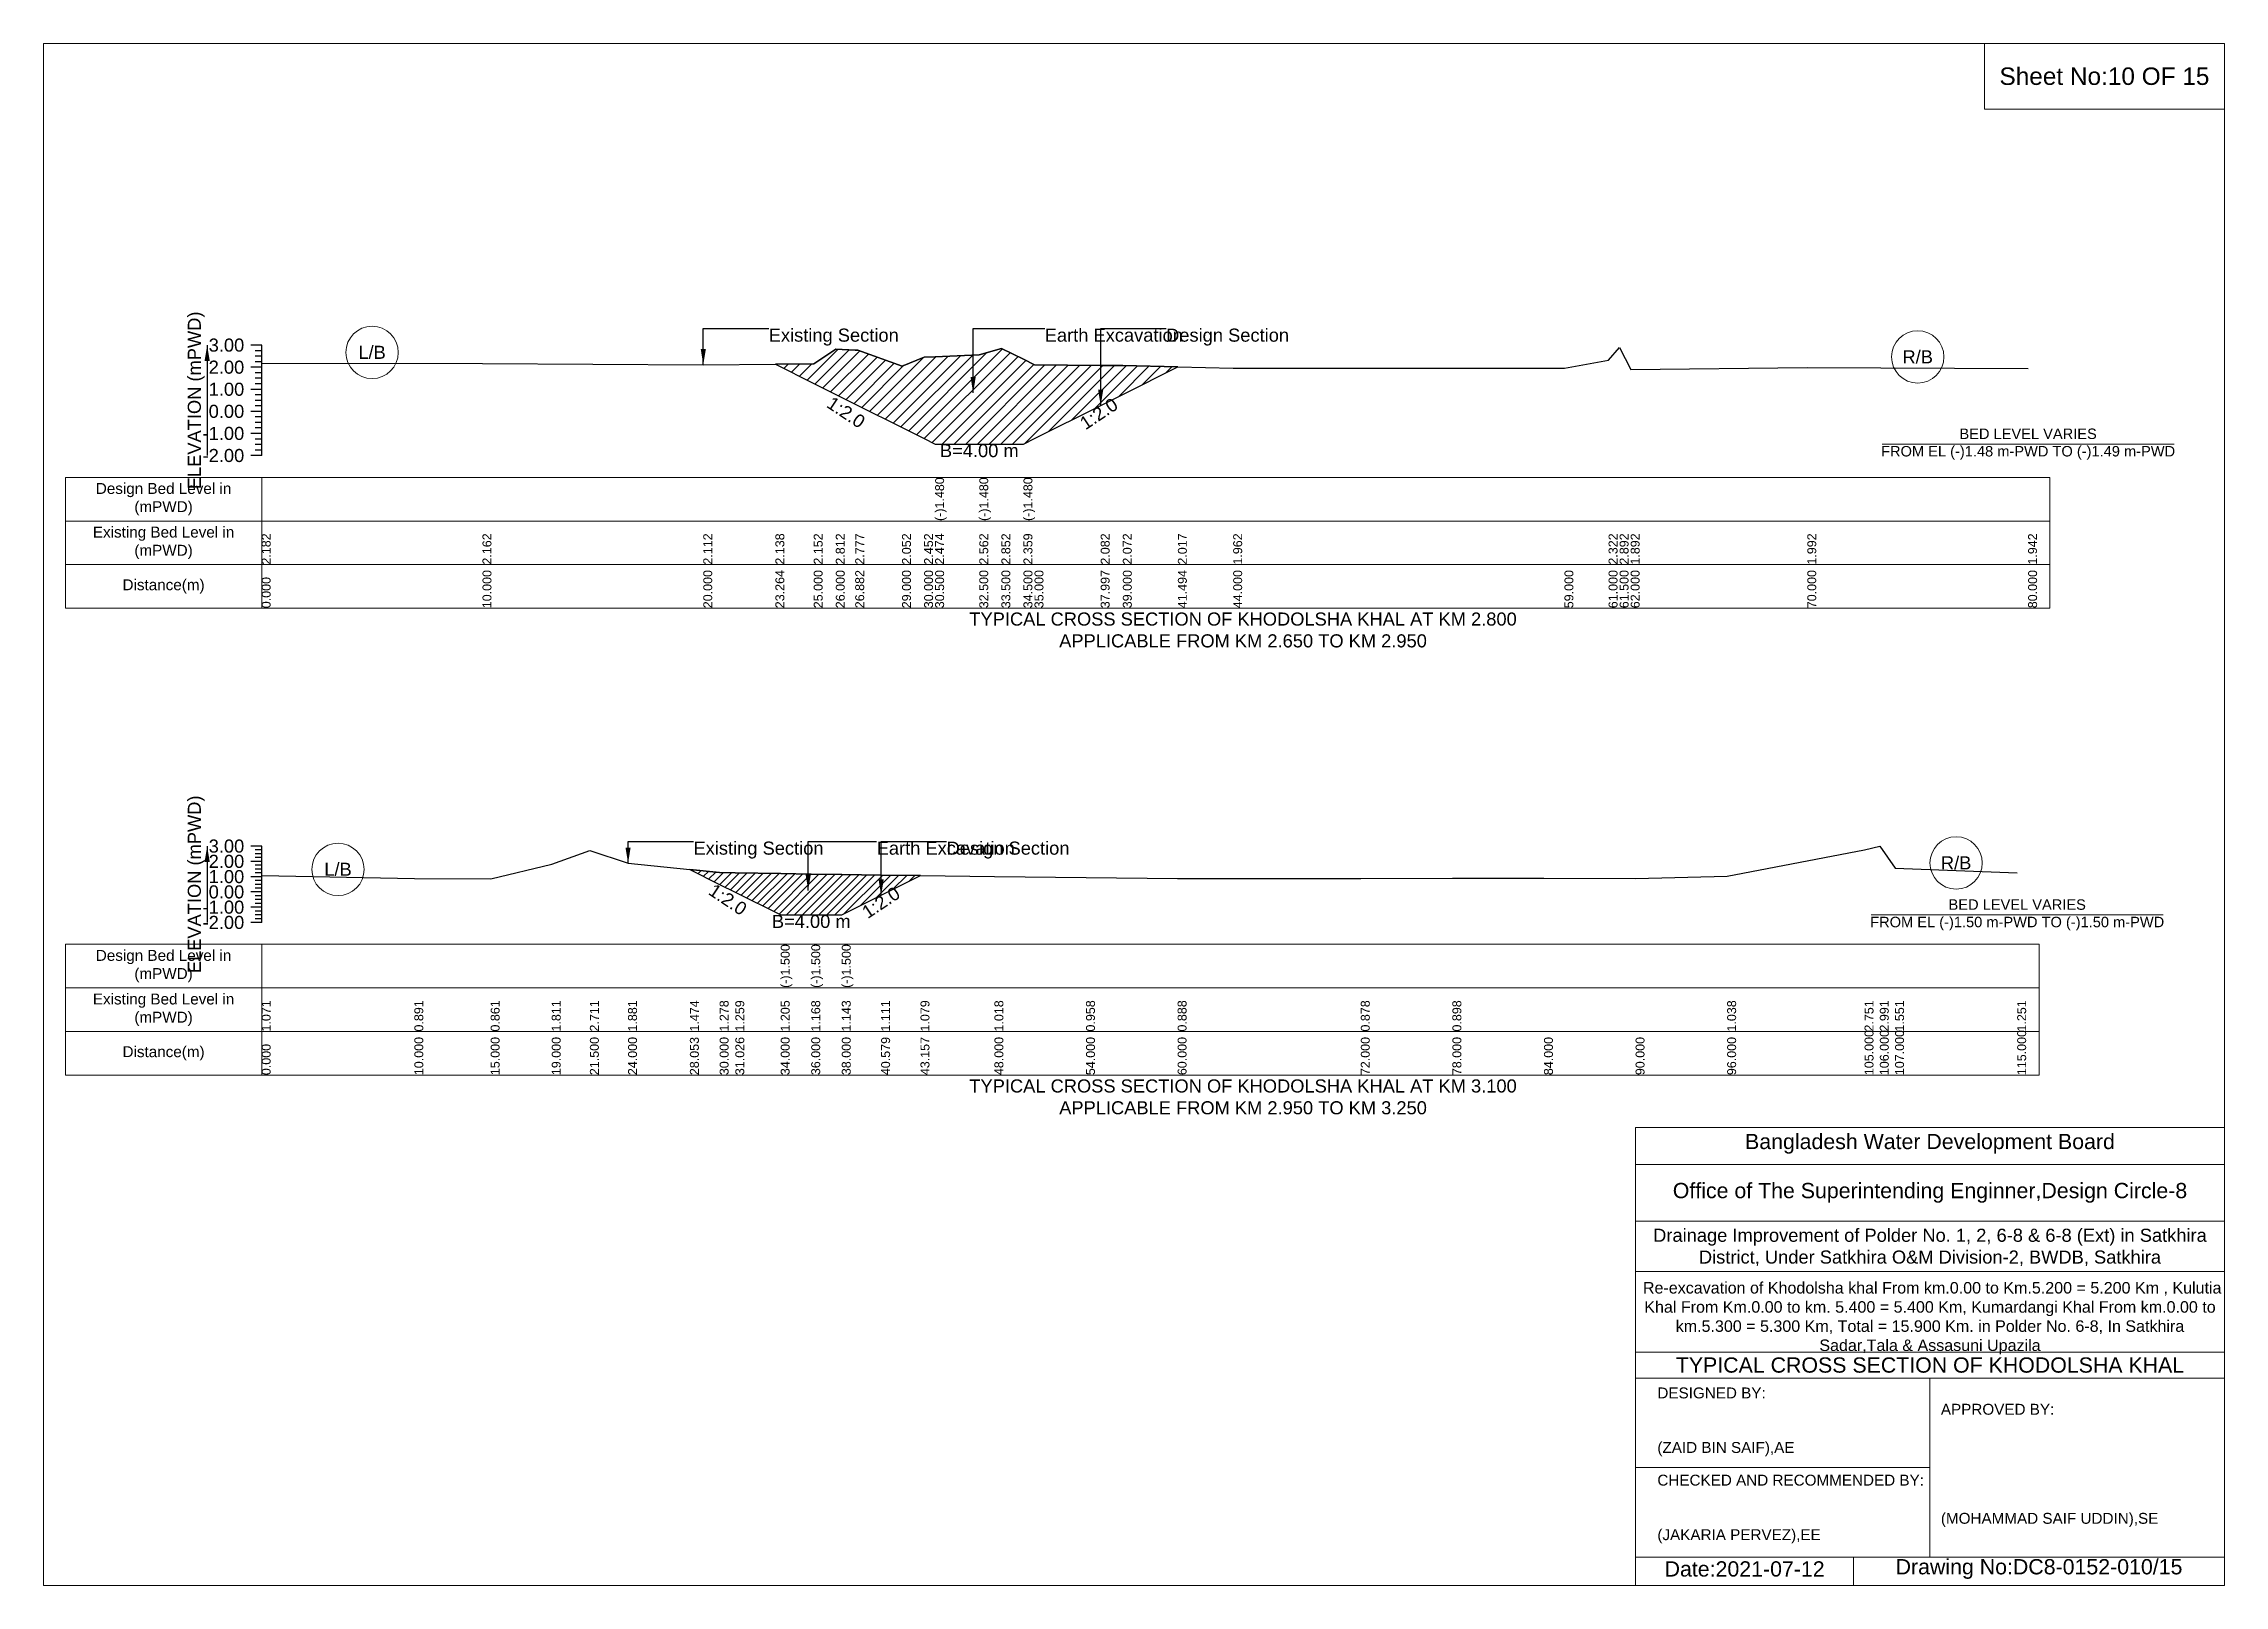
# Model space of a CAD drawing. Header units: inches. Extents: x 91000 to 568000, y -5656 to 0.
# Drawn here: x 190000 to 198000, y -5656 to 0 of the extents above; entities that cross this region are included whole.
import ezdxf

# ---------------------------------------------------------------- set-up
doc = ezdxf.new("R2010")
doc.units = ezdxf.units.IN
doc.header["$LTSCALE"] = 7
doc.header["$MEASUREMENT"] = 0
for name, color, linetype, lineweight in [('Cross section Data Border', 7, 'Continuous', 9), ('Cross Section Labels', 7, 'Continuous', 9), ('Existing_Bed_Level for Xsection', 7, 'Continuous', 25)]:
    doc.layers.add(name, color=color, linetype=linetype, lineweight=lineweight)
doc.styles.get("Standard").update_dxf_attribs({"font": 'arial.ttf'})
doc.dimstyles.get("Standard").update_dxf_attribs({"dimtxt": 0.18, "dimasz": 0.18, "dimexe": 0.18, "dimexo": 0.0625, "dimgap": 0.09, "dimtad": 0, "dimtih": 1, "dimtoh": 1, "dimdec": 4, "dimzin": 0, "dimdsep": 46, "dimtxsty": 'Standard', "dimcen": 0.09, "dimadec": 0, "dimazin": 0, "dimtfac": 1, "dimtdec": 4, "dimtofl": 0, "dimtmove": 0, "dimatfit": 3, "dimfxl": 1, "dimtolj": 1, "dimtzin": 0, "dimarcsym": 0})

msp = doc.modelspace()

# ---------------------------------------------------------------- texts
at = {"layer": 'Cross section Data Border', "char_height": 40, "width": 640, "attachment_point": 5}
for s, insert in [('Design Bed Level in (mPWD)', (190440, -1671.3)), ('Existing Bed Level in (mPWD)', (190440, -1831.3)), ('Distance(m)', (190440, -1991.3)), ('Design Bed Level in (mPWD)', (190440, -3384.2)), ('Existing Bed Level in (mPWD)', (190440, -3544.2)), ('Distance(m)', (190440, -3704.2))]:
    msp.add_mtext(s, dxfattribs=dict(at, insert=insert))
at = {"layer": 'Cross Section Labels'}
for s, insert, char_height, attachment_point in [('Sheet No:10 OF 15', (197560, -120), 64, 5), ('L/B', (191205, -1132.8), 48, 5), ('Existing Section', (192660, -1045.5), 48, 1), ('Earth Excavation', (193672.5, -1045.5), 48, 1), ('Design Section', (194117.8, -1045.5), 48, 1), ('R/B', (196875, -1149.4), 48, 5), ('BED LEVEL VARIES ^JFROM EL (-)1.48 m-PWD TO (-)1.49 m-PWD', (197280, -1469.1), 38.4, 5), ('B=4.00 m', (193432.5, -1469.1), 48, 2), ('TYPICAL CROSS SECTION OF KHODOLSHA KHAL AT KM 2.800^JAPPLICABLE FROM KM 2.650 TO KM 2.950', (194400, -2151.3), 48, 5), ('Existing Section', (192384, -2927.4), 48, 1), ('Earth Excavation', (193056, -2927.4), 48, 1), ('Design Section', (193312.4, -2927.4), 48, 1), ('L/B', (191080, -3029.3), 48, 5), ('R/B', (197016, -3005.8), 48, 5), ('B=4.00 m', (192816, -3196.2), 48, 2), ('BED LEVEL VARIES ^JFROM EL (-)1.50 m-PWD TO (-)1.50 m-PWD', (197240, -3196.2), 38.4, 5), ('TYPICAL CROSS SECTION OF KHODOLSHA KHAL AT KM 3.100^JAPPLICABLE FROM KM 2.950 TO KM 3.250', (194400, -3864.2), 48, 5), ('Bangladesh Water Development Board', (196920, -4036), 56, 5), ('Office of The Superintending Enginner,Design Circle-8', (196920, -4216), 56, 5)]:
    msp.add_mtext(s, dxfattribs=dict(at, insert=insert, char_height=char_height, attachment_point=attachment_point))
at = {"layer": 'Cross Section Labels', "char_height": 48, "attachment_point": 2}
for insert, rotation in [((192957.2, -1332.7), 326.30993), ((193857.5, -1337.6), 33.69007), ((192523.5, -3120), 326.30993), ((193058.4, -3131), 33.69007)]:
    msp.add_mtext('1:2.0', dxfattribs=dict(at, insert=insert, rotation=rotation))
at = {"layer": 'Cross Section Labels'}
for s, insert, char_height, width, attachment_point in [('Drainage Improvement of Polder No. 1, 2, 6-8 & 6-8 (Ext) in Satkhira District, Under Satkhira O&M Division-2, BWDB, Satkhira', (196920, -4416), 48, 2240, 5), (' Re-excavation of Khodolsha khal From km.0.00 to Km.5.200 = 5.200 Km , Kulutia Khal From Km.0.00 to km. 5.400 = 5.400 Km, Kumardangi Khal From km.0.00 to km.5.300 = 5.300 Km, Total = 15.900 Km. in Polder No. 6-8, In Satkhira Sadar,Tala & Assasuni Upazila', (196920, -4676), 42.1524, 2160, 5), ('TYPICAL CROSS SECTION OF KHODOLSHA KHAL', (196920, -4848), 56, 2240, 5), ('DESIGNED BY:^J^J^J(ZAID BIN SAIF),AE', (195920, -5056), 40, 1120, 4), ('APPROVED BY:^J^J^J^J^J^J(MOHAMMAD SAIF UDDIN),SE', (196960, -5216), 40, 1120, 4), ('CHECKED AND RECOMMENDED BY:^J^J^J(JAKARIA PERVEZ),EE', (195920, -5376), 40, 1120, 4), ('Date:2021-07-12', (196240, -5596), 56, 1120, 5), ('Drawing No:DC8-0152-010/15', (197320, -5596), 56, 1760, 5)]:
    msp.add_mtext(s, dxfattribs=dict(at, insert=insert, char_height=char_height, width=width, attachment_point=attachment_point))
at = {"layer": 'Existing_Bed_Level for Xsection', "rotation": 90}
for s, insert, char_height, attachment_point in [('ELEVATION (mPWD)', (190560, -1308.8), 48, 5), ('(-)1.480', (193270.5, -1751.3), 32.8, 1), ('(-)1.480', (193432.5, -1751.3), 32.8, 1), ('(-)1.480', (193594.5, -1751.3), 32.8, 1), ('2.182', (190800, -1911.3), 32.8, 1), ('2.162', (191610, -1911.3), 32.8, 1), ('2.112', (192420, -1911.3), 32.8, 1), ('2.138', (192684.4, -1911.3), 32.8, 1), ('2.152', (192825, -1911.3), 32.8, 1), ('2.812', (192906, -1911.3), 32.8, 1), ('2.777', (192977.4, -1911.3), 32.8, 1), ('2.052', (193149, -1911.3), 32.8, 1), ('2.452', (193230, -1911.3), 32.8, 1), ('2.474', (193270.5, -1911.3), 32.8, 1), ('2.562', (193432.5, -1911.3), 32.8, 1), ('2.852', (193513.5, -1911.3), 32.8, 1), ('2.359', (193594.5, -1911.3), 32.8, 1), ('2.082', (193877.8, -1911.3), 32.8, 1), ('2.072', (193959, -1911.3), 32.8, 1), ('2.017', (194161, -1911.3), 32.8, 1), ('1.962', (194364, -1911.3), 32.8, 1), ('2.322', (195741, -1911.3), 32.8, 1), ('2.892', (195781.5, -1911.3), 32.8, 1), ('1.892', (195822, -1911.3), 32.8, 1), ('1.992', (196470, -1911.3), 32.8, 1), ('1.942', (197280, -1911.3), 32.8, 1), ('0.000', (190800, -2071.3), 32.8, 1), ('10.000', (191610, -2071.3), 32.8, 1), ('20.000', (192420, -2071.3), 32.8, 1), ('23.264', (192684.4, -2071.3), 32.8, 1), ('25.000', (192825, -2071.3), 32.8, 1), ('26.000', (192906, -2071.3), 32.8, 1), ('26.882', (192977.4, -2071.3), 32.8, 1), ('29.000', (193149, -2071.3), 32.8, 1), ('30.000', (193230, -2071.3), 32.8, 1), ('30.500', (193270.5, -2071.3), 32.8, 1), ('32.500', (193432.5, -2071.3), 32.8, 1), ('33.500', (193513.5, -2071.3), 32.8, 1), ('34.500', (193594.5, -2071.3), 32.8, 1), ('35.000', (193635, -2071.3), 32.8, 1), ('37.997', (193877.8, -2071.3), 32.8, 1), ('39.000', (193959, -2071.3), 32.8, 1), ('41.494', (194161, -2071.3), 32.8, 1), ('44.000', (194364, -2071.3), 32.8, 1), ('59.000', (195579, -2071.3), 32.8, 1), ('61.000', (195741, -2071.3), 32.8, 1), ('61.500', (195781.5, -2071.3), 32.8, 1), ('62.000', (195822, -2071.3), 32.8, 1), ('70.000', (196470, -2071.3), 32.8, 1), ('80.000', (197280, -2071.3), 32.8, 1), ('ELEVATION (mPWD)', (190560, -3084.2), 48, 5), ('(-)1.500', (192704, -3464.2), 32.8, 1), ('(-)1.500', (192816, -3464.2), 32.8, 1), ('(-)1.500', (192928, -3464.2), 32.8, 1), ('1.071', (190800, -3624.2), 32.8, 1), ('0.891', (191360, -3624.2), 32.8, 1), ('0.861', (191640, -3624.2), 32.8, 1), ('1.811', (191864, -3624.2), 32.8, 1), ('2.711', (192004, -3624.2), 32.8, 1), ('1.881', (192144, -3624.2), 32.8, 1), ('1.474', (192370.9, -3624.2), 32.8, 1), ('1.278', (192480, -3624.2), 32.8, 1), ('1.259', (192537.5, -3624.2), 32.8, 1), ('1.205', (192704, -3624.2), 32.8, 1), ('1.168', (192816, -3624.2), 32.8, 1), ('1.143', (192928, -3624.2), 32.8, 1), ('1.111', (193072.4, -3624.2), 32.8, 1), ('1.079', (193216.8, -3624.2), 32.8, 1), ('1.018', (193488, -3624.2), 32.8, 1), ('0.958', (193824, -3624.2), 32.8, 1), ('0.888', (194160, -3624.2), 32.8, 1), ('0.878', (194832, -3624.2), 32.8, 1), ('0.898', (195168, -3624.2), 32.8, 1), ('1.038', (196176, -3624.2), 32.8, 1), ('2.751', (196680, -3624.2), 32.8, 1), ('2.991', (196736, -3624.2), 32.8, 1), ('1.551', (196792, -3624.2), 32.8, 1), ('1.251', (197240, -3624.2), 32.8, 1), ('0.000', (190800, -3784.2), 32.8, 1), ('10.000', (191360, -3784.2), 32.8, 1), ('15.000', (191640, -3784.2), 32.8, 1), ('19.000', (191864, -3784.2), 32.8, 1), ('21.500', (192004, -3784.2), 32.8, 1), ('24.000', (192144, -3784.2), 32.8, 1), ('28.053', (192370.9, -3784.2), 32.8, 1), ('30.000', (192480, -3784.2), 32.8, 1), ('31.026', (192537.5, -3784.2), 32.8, 1), ('34.000', (192704, -3784.2), 32.8, 1), ('36.000', (192816, -3784.2), 32.8, 1), ('38.000', (192928, -3784.2), 32.8, 1), ('40.579', (193072.4, -3784.2), 32.8, 1), ('43.157', (193216.8, -3784.2), 32.8, 1), ('48.000', (193488, -3784.2), 32.8, 1), ('54.000', (193824, -3784.2), 32.8, 1), ('60.000', (194160, -3784.2), 32.8, 1), ('72.000', (194832, -3784.2), 32.8, 1), ('78.000', (195168, -3784.2), 32.8, 1), ('84.000', (195504, -3784.2), 32.8, 1), ('90.000', (195840, -3784.2), 32.8, 1), ('96.000', (196176, -3784.2), 32.8, 1), ('105.000', (196680, -3784.2), 32.8, 1), ('106.000', (196736, -3784.2), 32.8, 1), ('107.000', (196792, -3784.2), 32.8, 1), ('115.000', (197240, -3784.2), 32.8, 1)]:
    msp.add_mtext(s, dxfattribs=dict(at, insert=insert, char_height=char_height, attachment_point=attachment_point))
at = {"layer": 'Existing_Bed_Level for Xsection', "char_height": 48, "attachment_point": 6}
for s, insert in [('3.00', (190736, -1106.3)), ('2.00', (190736, -1187.3)), ('1.00', (190736, -1268.3)), ('0.00', (190736, -1349.3)), ('-1.00', (190736, -1430.3)), ('-2.00', (190736, -1511.3)), ('3.00', (190736, -2944.2)), ('2.00', (190736, -3000.2)), ('1.00', (190736, -3056.2)), ('0.00', (190736, -3112.2)), ('-1.00', (190736, -3168.2)), ('-2.00', (190736, -3224.2))]:
    msp.add_mtext(s, dxfattribs=dict(at, insert=insert))

# ---------------------------------------------------------------- hatches: boundary and pattern name
at = {"layer": 'Existing_Bed_Level for Xsection'}
h = msp.add_hatch(dxfattribs=at)
h.set_pattern_fill('ANSI31', color=256, scale=243, style=0)
h.paths.add_polyline_path([(192684.4, -1176.1), (192825, -1246.4), (192906, -1286.9), (192977.4, -1322.6), (192987, -1327.4), (193149, -1408.4), (193230, -1448.9), (193270.5, -1469.1), (193432.5, -1469.1), (193513.5, -1469.1), (193594.5, -1469.1), (193635, -1448.9), (193877.8, -1327.5), (193959, -1286.9), (194161, -1185.9), (193959, -1181.4), (193877.8, -1180.6), (193635, -1178.2), (193594.5, -1158.2), (193513.5, -1118.2), (193432.5, -1141.7), (193270.5, -1148.9), (193230, -1150.6), (193149, -1183), (192987, -1124.7), (192977.4, -1124.3), (192906, -1121.5), (192825, -1174.9)])
h = msp.add_hatch(dxfattribs=at)
h.set_pattern_fill('ANSI31', color=256, scale=168, style=0)
h.paths.add_polyline_path([(192370.9, -3029.7), (192480, -3084.2), (192537.5, -3113), (192704, -3196.2), (192816, -3196.2), (192928, -3196.2), (193072.4, -3124), (193216.8, -3051.8), (193072.4, -3050), (192928, -3048.2), (192816, -3046.8), (192704, -3044.8), (192537.5, -3041.7), (192480, -3040.6)])

# ---------------------------------------------------------------- linework, layer by layer
at = {"layer": 'Cross section Data Border'}
for points in [[(190080, -1591.3), (197360, -1591.3), (197360, -2071.3), (190080, -2071.3)], [(190080, -3304.2), (197320, -3304.2), (197320, -3784.2), (190080, -3784.2)]]:
    msp.add_lwpolyline(points, close=True, dxfattribs=at)
for points in [[(190800, -1591.3), (190800, -2071.3)], [(190080, -1751.3), (197360, -1751.3)], [(190080, -1911.3), (197360, -1911.3)], [(190800, -3304.2), (190800, -3784.2)], [(190080, -3464.2), (197320, -3464.2)], [(190080, -3624.2), (197320, -3624.2)]]:
    msp.add_lwpolyline(points, dxfattribs=at)
at = {"layer": 'Cross Section Labels'}
for points in [[(190000, 0), (198000, 0), (198000, -5656), (190000, -5656)], [(197120, 0), (198000, 0), (198000, -240), (197120, -240)]]:
    msp.add_lwpolyline(points, close=True, dxfattribs=at)
for points in [[(196744.2, -1469.1), (197815.8, -1469.1)], [(196704.2, -3196.2), (197775.8, -3196.2)], [(195840, -5656), (195840, -3976), (198000, -3976)], [(195840, -4112), (198000, -4112)], [(195840, -4320), (198000, -4320)], [(195840, -4504), (198000, -4504)], [(195840, -4800), (198000, -4800)], [(195840, -4896), (198000, -4896)], [(196920, -4896), (196920, -5552)], [(195840, -5224), (196920, -5224)], [(195840, -5552), (198000, -5552)], [(196640, -5552), (196640, -5656)]]:
    msp.add_lwpolyline(points, dxfattribs=at)
for centre in [(191205, -1132.8), (196875, -1149.4), (191080, -3029.3), (197016, -3005.8)]:
    msp.add_circle(centre, 96, dxfattribs=at)
at = {"layer": 'Existing_Bed_Level for Xsection'}
for points in [[(190800, -1106.3), (190760, -1106.3)], [(190800, -1511.3), (190800, -1430.3), (190800, -1349.3), (190800, -1268.3), (190800, -1187.3), (190800, -1106.3)], [(190800, -1172.5), (191610, -1174.1), (192420, -1178.2), (192684.4, -1176.1), (192825, -1174.9), (192906, -1121.5), (192977.4, -1124.3), (192987, -1124.7), (193149, -1183), (193230, -1150.6), (193270.5, -1148.9), (193270.5, -1148.9), (193432.5, -1141.7), (193432.5, -1141.7), (193513.5, -1118.2), (193594.5, -1158.2), (193594.5, -1158.2), (193635, -1178.2), (193877.8, -1180.6), (193959, -1181.4), (194161, -1185.9), (194364, -1190.3), (195579, -1190.3), (195741, -1161.2), (195781.5, -1115), (195822, -1196), (196470, -1187.9), (197280, -1192)], [(190800, -1187.3), (190760, -1187.3)], [(190800, -1126.5), (190776, -1126.5)], [(190800, -1146.8), (190776, -1146.8)], [(190800, -1167), (190776, -1167)], [(190800, -1268.3), (190760, -1268.3)], [(190800, -1207.5), (190776, -1207.5)], [(190800, -1227.8), (190776, -1227.8)], [(190800, -1248), (190776, -1248)], [(190800, -1349.3), (190760, -1349.3)], [(190800, -1288.5), (190776, -1288.5)], [(190800, -1308.8), (190776, -1308.8)], [(190800, -1329), (190776, -1329)], [(190800, -1430.3), (190760, -1430.3)], [(190800, -1369.5), (190776, -1369.5)], [(190800, -1389.8), (190776, -1389.8)], [(190800, -1410), (190776, -1410)], [(190800, -1511.3), (190760, -1511.3)], [(190800, -1450.5), (190776, -1450.5)], [(190800, -1470.8), (190776, -1470.8)], [(190800, -1491), (190776, -1491)], [(190800, -2944.2), (190760, -2944.2)], [(190800, -2958.2), (190776, -2958.2)], [(190800, -3224.2), (190800, -3168.2), (190800, -3112.2), (190800, -3056.2), (190800, -3000.2), (190800, -2944.2)], [(190800, -3052.2), (191360, -3062.3), (191640, -3064), (191864, -3010.8), (192004, -2960.4), (192144, -3006.9), (192370.9, -3029.7), (192480, -3040.6), (192537.5, -3041.7), (192704, -3044.8), (192704, -3044.8), (192816, -3046.8), (192816, -3046.8), (192928, -3048.2), (192928, -3048.2), (193072.4, -3050), (193216.8, -3051.8), (193488, -3055.2), (193824, -3058.6), (194160, -3062.5), (194832, -3063), (195168, -3061.9), (195504, -3061.9), (195840, -3062.5), (196176, -3054.1), (196680, -2958.2), (196736, -2944.7), (196792, -3025.4), (197240, -3042.2)], [(190800, -3000.2), (190760, -3000.2)], [(190800, -2972.2), (190776, -2972.2)], [(190800, -2986.2), (190776, -2986.2)], [(190800, -3014.2), (190776, -3014.2)], [(190800, -3028.2), (190776, -3028.2)], [(190800, -3056.2), (190760, -3056.2)], [(190800, -3112.2), (190760, -3112.2)], [(190800, -3042.2), (190776, -3042.2)], [(190800, -3070.2), (190776, -3070.2)], [(190800, -3084.2), (190776, -3084.2)], [(190800, -3098.2), (190776, -3098.2)], [(190800, -3168.2), (190760, -3168.2)], [(190800, -3126.2), (190776, -3126.2)], [(190800, -3140.2), (190776, -3140.2)], [(190800, -3154.2), (190776, -3154.2)], [(190800, -3182.2), (190776, -3182.2)], [(190800, -3196.2), (190776, -3196.2)], [(190800, -3224.2), (190760, -3224.2)], [(190800, -3210.2), (190776, -3210.2)]]:
    msp.add_lwpolyline(points, dxfattribs=at)
for points in [[(192684.4, -1176.1), (192825, -1246.4), (192906, -1286.9), (192977.4, -1322.6), (192987, -1327.4), (193149, -1408.4), (193230, -1448.9), (193270.5, -1469.1), (193270.5, -1469.1), (193432.5, -1469.1), (193432.5, -1469.1), (193513.5, -1469.1), (193594.5, -1469.1), (193594.5, -1469.1), (193635, -1448.9), (193877.8, -1327.5), (193959, -1286.9), (194161, -1185.9), (193959, -1181.4), (193877.8, -1180.6), (193635, -1178.2), (193594.5, -1158.2), (193594.5, -1158.2), (193513.5, -1118.2), (193432.5, -1141.7), (193432.5, -1141.7), (193270.5, -1148.9), (193270.5, -1148.9), (193230, -1150.6), (193149, -1183), (192987, -1124.7), (192977.4, -1124.3), (192906, -1121.5), (192825, -1174.9)], [(192370.9, -3029.7), (192370.9, -3029.7), (192480, -3084.2), (192537.5, -3113), (192704, -3196.2), (192704, -3196.2), (192816, -3196.2), (192816, -3196.2), (192928, -3196.2), (192928, -3196.2), (193072.4, -3124), (193216.8, -3051.8), (193216.8, -3051.8), (193216.8, -3051.8), (193072.4, -3050), (192928, -3048.2), (192928, -3048.2), (192816, -3046.8), (192816, -3046.8), (192704, -3044.8), (192704, -3044.8), (192537.5, -3041.7), (192480, -3040.6), (192370.9, -3029.7)]]:
    msp.add_lwpolyline(points, close=True, dxfattribs=at)

msp.set_redraw_order([(e.dxf.handle, doc.entitydb.next_handle()) for e in msp.query("TEXT MTEXT ATTDEF DIMENSION ARC_DIMENSION")])  # texts and dimensions are drawn at this point

# ---------------------------------------------------------------- leaders
at = {"layer": 'Cross Section Labels', "annotation_type": 0, "has_hookline": 1, "hookline_direction": 0}
for points, text_width in [([(192420, -1178.2), (192420, -1045.5), (192659.9, -1045.5)], 467.2), ([(193409.9, -1281), (193409.9, -1045.5), (193672.4, -1045.5)], 497), ([(193877.8, -1327.5), (193877.8, -1045.5), (194117.7, -1045.5)], 441.2), ([(192144, -3006.9), (192144, -2927.4), (192383.9, -2927.4)], 467.2), ([(192804.8, -3106.4), (192804.8, -2927.4), (193055.9, -2927.4)], 497), ([(193072.4, -3124), (193072.4, -2927.4), (193312.3, -2927.4)], 441.2)]:
    msp.add_leader(points, dimstyle='Standard', override={"dimasz": 57.6}, dxfattribs=dict(at, text_width=text_width))
at = {"layer": 'Existing_Bed_Level for Xsection'}
for points in [[(190600, -1106.3), (190600, -1511.3)], [(190600, -2944.2), (190600, -3224.2)]]:
    msp.add_leader(points, dimstyle='Standard', override={"dimasz": 57.6}, dxfattribs=at)

doc.saveas('drawing.dxf')
